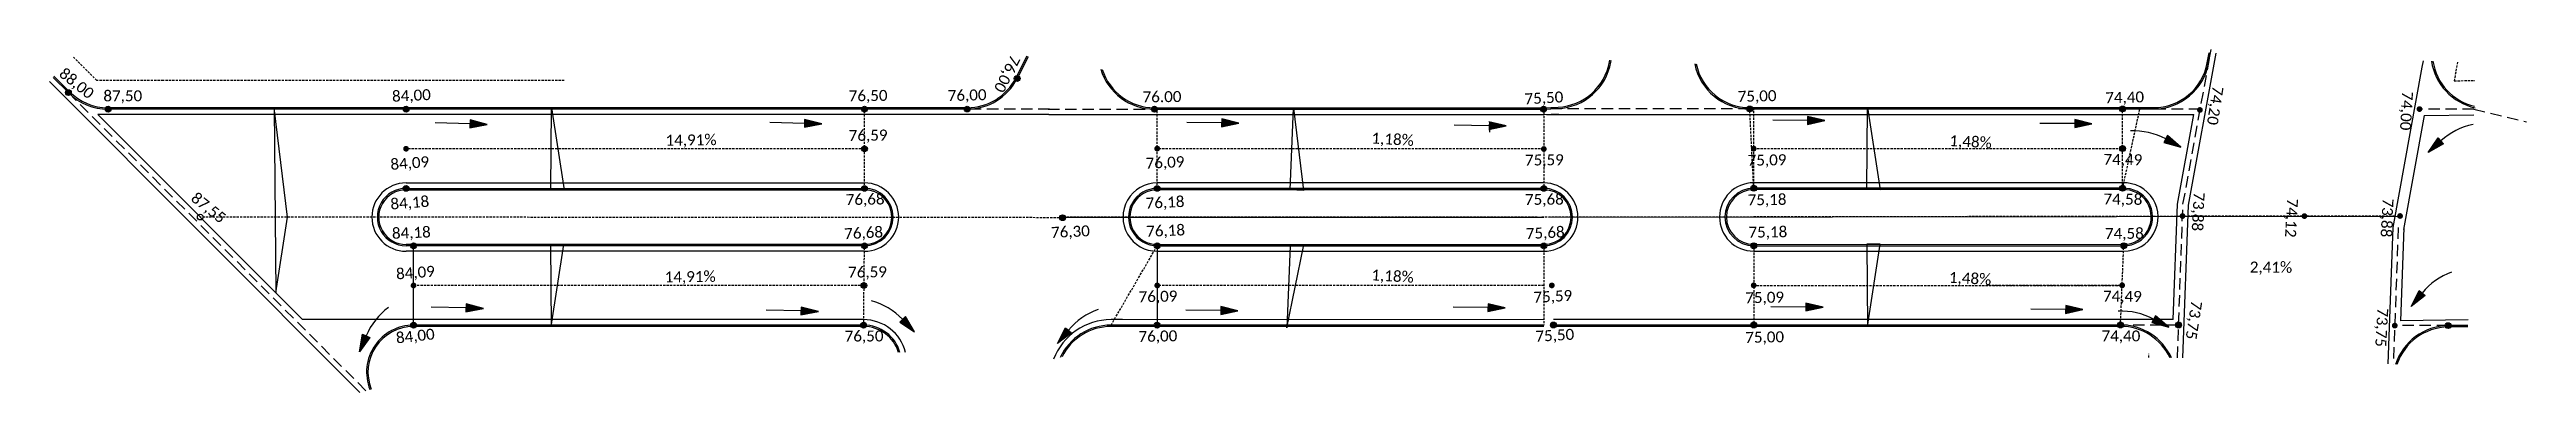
# Model space of a CAD drawing. Header units: metres. Extents: x 2615496 to 2632651, y 4927671 to 4929056.
# Drawn here: x 2628367.6 to 2628639.3, y 4928556.4 to 4928594 of the extents above; entities that cross this region are included whole.
import ezdxf

# ---------------------------------------------------------------- set-up
doc = ezdxf.new("R2010")
doc.units = ezdxf.units.M
doc.header["$MEASUREMENT"] = 0
doc.linetypes.add('HIDDEN', pattern=[0.375, 0.25, -0.125])
doc.linetypes.add('TRAZOS2', pattern=[0.375, 0.25, -0.125])
doc.layers.add('BocaCalle', color=50, linetype='HIDDEN', plot=False)
doc.layers.add('Eje Calle', color=182, linetype='HIDDEN', plot=False)
for name, color, linetype in [('CotaFCC', 6, 'Continuous'), ('Cuneta', 211, 'Continuous'), ('Escurrimiento', 160, 'Continuous'), ('GáliboS', 2, 'Continuous'), ('Manzanas', 134, 'HIDDEN'), ('Pendiente', 10, 'HIDDEN'), ('Quiebre', 212, 'Continuous'), ('Vereda', 3, 'Continuous')]:
    doc.layers.add(name, color=color, linetype=linetype)
doc.styles.get("Standard").update_dxf_attribs({"font": 'CALIBRI.TTF'})

msp = doc.modelspace()

# ---------------------------------------------------------------- texts
at = {"layer": 'CotaFCC'}
for s, rotation, p in [('88,00', 321.4983231, (2628368.51717, 4928591.19317)), ('76,00', 243.2716817, (2628473.06847, 4928593.52727)), ('87,50', 0.1485204, (2628373.48509, 4928588.35189)), ('84,00', 2.7786648, (2628405.18261, 4928588.30328)), ('76,50', 0.7788706, (2628455.26763, 4928588.35428)), ('76,00', 1.5656239, (2628466.1402, 4928588.37895)), ('76.00', 0.703637, (2628487.50799, 4928588.23425)), ('75,50', 3.3012943, (2628529.44074, 4928588.01381)), ('75,00', 1.2668238, (2628552.80741, 4928588.29167)), ('74,40', 1.48716, (2628593.1355, 4928588.14356)), ('74,20', 261.1871039, (2628604.92147, 4928590.07161)), ('74,00', 266.7987441, (2628625.69389, 4928589.45515)), ('76,59', 0.7788706, (2628455.26763, 4928584.00428)), ('84,09', 4.3056375, (2628405.02314, 4928580.83115)), ('76,09', 2.7220415, (2628487.86419, 4928580.94934)), ('75,59', 0.587749, (2628529.46069, 4928581.30669)), ('75,09', 1.0446662, (2628553.89691, 4928581.27834)), ('74,49', 359.3331959, (2628592.92402, 4928581.3927)), ('87,55', 321.4983231, (2628382.9882, 4928577.54215)), ('84,18', 4.3056375, (2628405.02314, 4928576.48115)), ('76,68', 1.2029508, (2628454.94398, 4928576.96198)), ('76,18', 2.7220415, (2628487.86573, 4928576.57553)), ('75,68', 0.587749, (2628529.45935, 4928576.98356)), ('75,18', 1.0446662, (2628553.89691, 4928576.92834)), ('74,58', 359.3331959, (2628592.92402, 4928577.0427)), ('73,88', 266.7987441, (2628602.84001, 4928578.39908)), ('74,12', 266.7987441, (2628613.07809, 4928577.7045)), ('73,88', 266.7987441, (2628623.56229, 4928577.72061)), ('84,18', 2.238879, (2628405.16755, 4928573.26766)), ('76,68', 2.9692592, (2628454.79338, 4928573.21939)), ('76,30', 2.7220415, (2628477.486, 4928573.36319)), ('76,18', 2.284674, (2628487.92076, 4928573.48951)), ('75,68', 2.9056866, (2628529.57848, 4928573.23139)), ('75,18', 0.9064449, (2628553.98223, 4928573.3848)), ('74,58', 0.2998253, (2628593.09339, 4928573.25384)), ('84,09', 4.3056375, (2628405.64444, 4928568.81345)), ('76,59', 0.7788706, (2628455.19752, 4928569.00425)), ('76,09', 1.2184339, (2628487.07467, 4928566.30848)), ('75,59', 3.0874341, (2628530.41644, 4928566.24741)), ('75,09', 1.1204513, (2628553.6345, 4928566.20118)), ('74,49', 359.3331959, (2628592.86656, 4928566.3942)), ('73,75', 261.1871039, (2628602.58289, 4928566.53379)), ('73,75', 266.7987441, (2628622.98181, 4928565.69392)), ('84,00', 6.3283041, (2628405.65554, 4928561.78775)), ('76,50', 0.2297904, (2628454.81994, 4928561.9965)), ('76,00', 1.2184339, (2628487.06533, 4928561.9491)), ('75,50', 3.3012943, (2628530.63417, 4928561.96898)), ('75,00', 1.1204513, (2628553.6345, 4928561.84968)), ('74,40', 0.0091741, (2628592.71067, 4928562.01799))]:
    msp.add_text(s, height=1.2, rotation=rotation, dxfattribs=at).set_placement(p)
at = {"layer": 'Pendiente'}
for s, rotation, p in [('14,91%%%', 0.7959888, (2628435.16906, 4928583.47891)), ('1,18%%%', 356.5994573, (2628512.5873, 4928583.73535, -0.00001)), ('1,48%%%', 356.9023767, (2628576.00383, 4928583.45486, 0)), ('14,91%%%', 0.7959888, (2628435.07607, 4928568.47891)), ('1,18%%%', 356.5994573, (2628512.57925, 4928568.72512, -0.00001)), ('2,41%%%', 359.6192911, (2628608.97842, 4928569.5754)), ('1,48%%%', 356.9023767, (2628575.94638, 4928568.45636, 0))]:
    msp.add_text(s, height=1.2, rotation=rotation, dxfattribs=at).set_placement(p)

# ---------------------------------------------------------------- hatches: boundary and pattern name
at = {"layer": 'CotaFCC'}
h = msp.add_hatch(color=256, dxfattribs=at)
edge = h.paths.add_edge_path()
edge.add_arc((2628369.64435, 4928589.3069), 0.3186, 0, 360)
h = msp.add_hatch(color=256, dxfattribs=at)
edge = h.paths.add_edge_path()
edge.add_arc((2628473.7353, 4928590.85746), 0.3186, 0, 360)
h = msp.add_hatch(color=256, dxfattribs=at)
edge = h.paths.add_edge_path()
edge.add_arc((2628373.99746, 4928587.5012), 0.3186, 0, 360)
h = msp.add_hatch(color=256, dxfattribs=at)
edge = h.paths.add_edge_path()
edge.add_arc((2628406.69227, 4928587.5012), 0.3186, 0, 360)
h = msp.add_hatch(color=256, dxfattribs=at)
edge = h.paths.add_edge_path()
edge.add_arc((2628456.99043, 4928587.5017), 0.3186, 0, 360)
h = msp.add_hatch(color=256, dxfattribs=at)
edge = h.paths.add_edge_path()
edge.add_arc((2628468.25865, 4928587.50546), 0.3186, 0, 360)
h = msp.add_hatch(color=256, dxfattribs=at)
edge = h.paths.add_edge_path()
edge.add_arc((2628488.80185, 4928587.5012), 0.3186, 0, 360)
h = msp.add_hatch(color=256, dxfattribs=at)
edge = h.paths.add_edge_path()
edge.add_arc((2628531.50064, 4928587.50058), 0.3186, 0, 360)
h = msp.add_hatch(color=256, dxfattribs=at)
edge = h.paths.add_edge_path()
edge.add_arc((2628554.11435, 4928587.51467), 0.3186, 0, 360)
h = msp.add_hatch(color=256, dxfattribs=at)
edge = h.paths.add_edge_path()
edge.add_arc((2628595.02941, 4928587.51467), 0.3186, 0, 360)
h = msp.add_hatch(color=256, dxfattribs=at)
edge = h.paths.add_edge_path()
edge.add_arc((2628603.50927, 4928587.40745), 0.3186, -96.8163092, 263.1836908)
h = msp.add_hatch(color=256, dxfattribs=at)
edge = h.paths.add_edge_path()
edge.add_arc((2628627.5944, 4928587.50824), 0.3186, -96.8163092, 263.1836908)
h = msp.add_hatch(color=256, dxfattribs=at)
edge = h.paths.add_edge_path()
edge.add_arc((2628406.69227, 4928583.1512), 0.3186, -114.6302516, 245.3697484)
h = msp.add_hatch(color=256, dxfattribs=at)
edge = h.paths.add_edge_path()
edge.add_arc((2628456.99043, 4928583.1517), 0.3186, 0, 360)
h = msp.add_hatch(color=256, dxfattribs=at)
edge = h.paths.add_edge_path()
edge.add_arc((2628489.103, 4928583.17501), 0.3186, -99.4283793, 260.5716207)
h = msp.add_hatch(color=256, dxfattribs=at)
edge = h.paths.add_edge_path()
edge.add_arc((2628531.52677, 4928583.12433), 0.3186, -99.4283793, 260.5716207)
h = msp.add_hatch(color=256, dxfattribs=at)
edge = h.paths.add_edge_path()
edge.add_arc((2628554.54865, 4928583.16467), 0.3186, -96.8163092, 263.1836908)
h = msp.add_hatch(color=256, dxfattribs=at)
edge = h.paths.add_edge_path()
edge.add_arc((2628595.02941, 4928583.16467), 0.3186, -96.8163092, 263.1836908)
h = msp.add_hatch(color=256, dxfattribs=at)
edge = h.paths.add_edge_path()
edge.add_arc((2628406.69227, 4928578.8012), 0.3186, 0, 360)
h = msp.add_hatch(color=256, dxfattribs=at)
edge = h.paths.add_edge_path()
edge.add_arc((2628456.99043, 4928578.8017), 0.3186, 0, 360)
h = msp.add_hatch(color=256, dxfattribs=at)
edge = h.paths.add_edge_path()
edge.add_arc((2628489.10454, 4928578.8012), 0.3186, 0, 360)
h = msp.add_hatch(color=256, dxfattribs=at)
edge = h.paths.add_edge_path()
edge.add_arc((2628531.52544, 4928578.8012), 0.3186, 0, 360)
h = msp.add_hatch(color=256, dxfattribs=at)
edge = h.paths.add_edge_path()
edge.add_arc((2628554.54865, 4928578.81467), 0.3186, 0, 360)
h = msp.add_hatch(color=256, dxfattribs=at)
edge = h.paths.add_edge_path()
edge.add_arc((2628595.02941, 4928578.81467), 0.3186, 0, 360)
h = msp.add_hatch(color=256, dxfattribs=at)
edge = h.paths.add_edge_path()
edge.add_arc((2628478.76033, 4928575.58887), 0.3186, -99.4283793, 260.5716207)
h = msp.add_hatch(color=256, dxfattribs=at)
edge = h.paths.add_edge_path()
edge.add_arc((2628601.59598, 4928575.76933), 0.3186, -96.8163092, 263.1836908)
h = msp.add_hatch(color=256, dxfattribs=at)
edge = h.paths.add_edge_path()
edge.add_arc((2628614.97859, 4928575.75759), 0.3186, -96.8163092, 263.1836908)
h = msp.add_hatch(color=256, dxfattribs=at)
edge = h.paths.add_edge_path()
edge.add_arc((2628625.4628, 4928575.7737), 0.3186, -96.8163092, 263.1836908)
h = msp.add_hatch(color=256, dxfattribs=at)
edge = h.paths.add_edge_path()
edge.add_arc((2628407.51386, 4928572.5012), 0.3186, 0, 360)
h = msp.add_hatch(color=256, dxfattribs=at)
edge = h.paths.add_edge_path()
edge.add_arc((2628456.98883, 4928572.5012), 0.3186, 0, 360)
h = msp.add_hatch(color=256, dxfattribs=at)
edge = h.paths.add_edge_path()
edge.add_arc((2628489.10708, 4928572.50121), 0.3186, 0, 360)
h = msp.add_hatch(color=256, dxfattribs=at)
edge = h.paths.add_edge_path()
edge.add_arc((2628531.52798, 4928572.50121), 0.3186, 0, 360)
h = msp.add_hatch(color=256, dxfattribs=at)
edge = h.paths.add_edge_path()
edge.add_arc((2628554.54865, 4928572.51467), 0.3186, 0, 360)
h = msp.add_hatch(color=256, dxfattribs=at)
edge = h.paths.add_edge_path()
edge.add_arc((2628595.1489, 4928572.51767), 0.3186, 0, 360)
h = msp.add_hatch(color=256, dxfattribs=at)
edge = h.paths.add_edge_path()
edge.add_arc((2628407.51386, 4928568.1512), 0.3186, -114.6302516, 245.3697484)
h = msp.add_hatch(color=256, dxfattribs=at)
edge = h.paths.add_edge_path()
edge.add_arc((2628456.92031, 4928568.15167), 0.3186, 0, 360)
h = msp.add_hatch(color=256, dxfattribs=at)
edge = h.paths.add_edge_path()
edge.add_arc((2628489.10613, 4928568.15036), 0.3186, -99.4283793, 260.5716207)
h = msp.add_hatch(color=256, dxfattribs=at)
edge = h.paths.add_edge_path()
edge.add_arc((2628532.39542, 4928568.16103), 0.3186, -96.8163092, 263.1836908)
h = msp.add_hatch(color=256, dxfattribs=at)
edge = h.paths.add_edge_path()
edge.add_arc((2628554.54865, 4928568.16617), 0.3186, -96.8163092, 263.1836908)
h = msp.add_hatch(color=256, dxfattribs=at)
edge = h.paths.add_edge_path()
edge.add_arc((2628594.97195, 4928568.16617), 0.3186, -96.8163092, 263.1836908)
h = msp.add_hatch(color=256, dxfattribs=at)
edge = h.paths.add_edge_path()
edge.add_arc((2628407.51386, 4928563.8012), 0.3186, 0, 360)
h = msp.add_hatch(color=256, dxfattribs=at)
edge = h.paths.add_edge_path()
edge.add_arc((2628456.89734, 4928563.8012), 0.3186, 0, 360)
h = msp.add_hatch(color=256, dxfattribs=at)
edge = h.paths.add_edge_path()
edge.add_arc((2628489.0968, 4928563.79097), 0.3186, 0, 360)
h = msp.add_hatch(color=256, dxfattribs=at)
edge = h.paths.add_edge_path()
edge.add_arc((2628532.57092, 4928563.81452), 0.3186, 0, 360)
h = msp.add_hatch(color=256, dxfattribs=at)
edge = h.paths.add_edge_path()
edge.add_arc((2628554.54865, 4928563.81467), 0.3186, 0, 360)
h = msp.add_hatch(color=256, dxfattribs=at)
edge = h.paths.add_edge_path()
edge.add_arc((2628594.79501, 4928563.81467), 0.3186, 0, 360)
h = msp.add_hatch(color=256, dxfattribs=at)
edge = h.paths.add_edge_path()
edge.add_arc((2628601.1707, 4928563.86964), 0.3186, -96.8163092, 263.1836908)
h = msp.add_hatch(color=256, dxfattribs=at)
edge = h.paths.add_edge_path()
edge.add_arc((2628624.88232, 4928563.74701), 0.3186, -96.8163092, 263.1836908)
h = msp.add_hatch(color=256, dxfattribs=at)
edge = h.paths.add_edge_path()
edge.add_arc((2628630.73219, 4928563.74701), 0.3186, 0, 360)
at = {"layer": 'Escurrimiento'}
for points in [[(2628413.70162, 4928585.45172), (2628413.72338, 4928586.3126), (2628415.60543, 4928585.82465)], [(2628450.40442, 4928585.50914), (2628450.42618, 4928586.37002), (2628452.30824, 4928585.88207)], [(2628496.1759, 4928585.56932), (2628496.18538, 4928586.43043), (2628498.0742, 4928585.96937)], [(2628525.48498, 4928585.25022), (2628525.49446, 4928586.11132), (2628527.38328, 4928585.65027)], [(2628560.46356, 4928585.83084), (2628560.46849, 4928586.69198), (2628562.35972, 4928586.24091)], [(2628589.76554, 4928585.48241), (2628589.77047, 4928586.34355), (2628591.6617, 4928585.89249)], [(2628601.4241, 4928583.33525), (2628599.95564, 4928584.60301), (2628599.54772, 4928583.84459)], [(2628628.53381, 4928582.74898), (2628629.64974, 4928584.33589), (2628630.2299, 4928583.6995)], [(2628626.68853, 4928565.85923), (2628627.55572, 4928567.59462), (2628628.22418, 4928567.0517)], [(2628413.26776, 4928565.26092), (2628413.28952, 4928566.1218), (2628415.17158, 4928565.63384)], [(2628450.0239, 4928564.92676), (2628450.04567, 4928565.78764), (2628451.92772, 4928565.29969)], [(2628462.48627, 4928563.08042), (2628461.47605, 4928564.73663), (2628460.85567, 4928564.13937)], [(2628496.07146, 4928564.97311), (2628496.08094, 4928565.83422), (2628497.96976, 4928565.37316)], [(2628525.39243, 4928565.28933), (2628525.40191, 4928566.15044), (2628527.29073, 4928565.68938)], [(2628560.25854, 4928565.35191), (2628560.26347, 4928566.21305), (2628562.1547, 4928565.76199)], [(2628588.77755, 4928565.08836), (2628588.78248, 4928565.94951), (2628590.67371, 4928565.49844)], [(2628600.09649, 4928563.56688), (2628598.62803, 4928564.83464), (2628598.22011, 4928564.07622)], [(2628401.57225, 4928560.88222), (2628401.9171, 4928562.79132), (2628402.71113, 4928562.45802)], [(2628478.17206, 4928561.78676), (2628479.04758, 4928563.51796), (2628479.71342, 4928562.97184)]]:
    msp.add_hatch(color=256, dxfattribs=at).paths.add_polyline_path(points)

# ---------------------------------------------------------------- linework, layer by layer
at = {"layer": 'BocaCalle'}
for p, q in [((2628456.99033, 4928578.8012), (2628456.99033, 4928587.5012)), ((2628489.10708, 4928578.8012), (2628489.10708, 4928587.5012)), ((2628531.52798, 4928587.5012), (2628531.52544, 4928578.8012)), ((2628554.54865, 4928578.81467), (2628554.11435, 4928587.51467)), ((2628554.54865, 4928578.81467), (2628554.54865, 4928587.51467)), ((2628595.02941, 4928578.81467), (2628596.91897, 4928587.51467)), ((2628595.02941, 4928578.81467), (2628595.02941, 4928587.51467)), ((2628456.89734, 4928563.8012), (2628456.9904, 4928572.6512)), ((2628484.0401, 4928563.80148), (2628489.10563, 4928572.5012)), ((2628531.52408, 4928572.50121), (2628531.52215, 4928563.79097)), ((2628554.54865, 4928572.51467), (2628554.54865, 4928563.81467)), ((2628594.79501, 4928563.81467), (2628595.1489, 4928572.51767))]:
    msp.add_line(p, q, dxfattribs=at)
at = {"layer": 'CotaFCC'}
for centre in [(2628369.64435, 4928589.3069), (2628473.7353, 4928590.85746), (2628373.99746, 4928587.5012), (2628406.69227, 4928587.5012), (2628456.99043, 4928587.5017), (2628468.25865, 4928587.50546), (2628488.80185, 4928587.5012), (2628531.50064, 4928587.50058), (2628554.11435, 4928587.51467), (2628595.02941, 4928587.51467), (2628456.99043, 4928583.1517), (2628595.02941, 4928583.16467), (2628406.69227, 4928578.8012), (2628456.99043, 4928578.8017), (2628489.10454, 4928578.8012), (2628531.52544, 4928578.8012), (2628554.54865, 4928578.81467), (2628595.02941, 4928578.81467), (2628384.11538, 4928575.65588), (2628478.72481, 4928575.58887), (2628407.51386, 4928572.5012), (2628456.98883, 4928572.5012), (2628489.10708, 4928572.50121), (2628531.52798, 4928572.50121), (2628554.54865, 4928572.51467), (2628595.1489, 4928572.51767), (2628456.92031, 4928568.15167), (2628407.51386, 4928563.8012), (2628456.89734, 4928563.8012), (2628489.0968, 4928563.79097), (2628532.57092, 4928563.81452), (2628554.54865, 4928563.81467), (2628594.79501, 4928563.81467), (2628601.16873, 4928563.81467), (2628630.73219, 4928563.74701)]:
    msp.add_circle(centre, 0.3186, dxfattribs=at)
at = {"layer": 'Cuneta'}
for p, q in [((2628602.23844, 4928576.94672), (2628605.2737, 4928593.65592)), ((2628627.85883, 4928592.09757), (2628624.66614, 4928574.52169)), ((2628627.98767, 4928592.80682), (2628627.85883, 4928592.09757)), ((2628401.62378, 4928556.41317), (2628367.57748, 4928590.52858)), ((2628395.34727, 4928564.4012), (2628372.89285, 4928586.9012)), ((2628380.05247, 4928586.9012), (2628372.89285, 4928586.9012)), ((2628424.04624, 4928586.9012), (2628380.05247, 4928586.9012)), ((2628477.22279, 4928586.9012), (2628424.04624, 4928586.9012)), ((2628477.22279, 4928586.9012), (2628472.38798, 4928586.9012)), ((2628477.22279, 4928586.9012), (2628480.48702, 4928586.9012)), ((2628477.22279, 4928586.9012), (2628531.52798, 4928586.9012)), ((2628488.80185, 4928586.9012), (2628489.10637, 4928586.9012)), ((2628531.52798, 4928586.9012), (2628533.11688, 4928586.97369)), ((2628531.82325, 4928586.91467), (2628596.91897, 4928586.91467)), ((2628554.11435, 4928586.91467), (2628554.54865, 4928586.91467)), ((2628596.91897, 4928586.91467), (2628602.8295, 4928586.91467)), ((2628601.0423, 4928577.07606), (2628602.8295, 4928586.91467)), ((2628628.11864, 4928586.81368), (2628625.84682, 4928574.30722)), ((2628628.11864, 4928586.81368), (2628633.55075, 4928586.88736)), ((2628406.69227, 4928579.4012), (2628424.04624, 4928579.4012)), ((2628424.04624, 4928579.4012), (2628456.99033, 4928579.4012)), ((2628531.52587, 4928579.4012), (2628489.10708, 4928579.4012)), ((2628595.01697, 4928579.41467), (2628554.54865, 4928579.41467)), ((2628600.58979, 4928564.41467), (2628601.0423, 4928577.07606)), ((2628601.63998, 4928560.20132), (2628602.23844, 4928576.94672)), ((2628624.66614, 4928574.52169), (2628624.13109, 4928559.55086)), ((2628625.86537, 4928574.47883), (2628625.50074, 4928564.27611)), ((2628456.99026, 4928571.9012), (2628406.69227, 4928571.9012)), ((2628489.10716, 4928571.9012), (2628531.52439, 4928571.90121)), ((2628554.54865, 4928571.91467), (2628595.14737, 4928571.91767)), ((2628456.89734, 4928564.4012), (2628395.34727, 4928564.4012)), ((2628485.29345, 4928564.4012), (2628484.04023, 4928564.40148)), ((2628531.51783, 4928564.39097), (2628485.29345, 4928564.4012)), ((2628594.81941, 4928564.41467), (2628532.57772, 4928564.41467)), ((2628600.58979, 4928564.41467), (2628594.81941, 4928564.41467)), ((2628632.92404, 4928564.37679), (2628625.50074, 4928564.27611))]:
    msp.add_line(p, q, dxfattribs=at)
for centre, radius, start, end in [((2628406.69227, 4928575.6512), 3.75, 90, 270), ((2628456.99026, 4928575.6512), 3.75, 269.9999666, 89.999034), ((2628489.10629, 4928575.6512), 3.75, 89.9878706, 270.013395), ((2628531.52068, 4928575.6512), 3.75, 270.0567378, 89.9205913), ((2628554.54869, 4928575.66467), 3.75, 90.0005877, 269.9993921), ((2628595.16586, 4928575.66763), 3.75, 269.7175135, 92.275521), ((2628456.89734, 4928559.6512), 4.75, 14.1325818, 90), ((2628484.03874, 4928557.65148), 6.75, 89.9873235, 159.1078096)]:
    msp.add_arc(centre, radius, start, end, dxfattribs=at)
at = {"layer": 'Eje Calle'}
for p, q in [((2628424.04624, 4928583.1512), (2628406.69227, 4928583.1512)), ((2628456.99033, 4928583.1512), (2628424.04624, 4928583.1512)), ((2628531.52798, 4928583.1512), (2628489.10637, 4928583.1512)), ((2628554.54865, 4928583.16467), (2628595.02941, 4928583.16467)), ((2628478.72481, 4928575.58887), (2628384.12005, 4928575.65121)), ((2628530.79818, 4928575.65053), (2628478.72481, 4928575.65137)), ((2628624.8934, 4928575.77276), (2628531.31167, 4928575.62896)), ((2628456.89734, 4928568.1512), (2628407.51386, 4928568.1512)), ((2628531.51866, 4928568.14097), (2628489.10613, 4928568.15036)), ((2628554.4912, 4928568.16617), (2628594.97195, 4928568.16617)), ((2628594.79501, 4928568.16467), (2628580.04247, 4928568.16467))]:
    msp.add_line(p, q, dxfattribs=at)
msp.add_arc((2628456.89734, 4928559.6512), 8.5, 89.6916725, 90, dxfattribs=at)
at = {"layer": 'Escurrimiento', "linetype": 'TRAZOS2', "ltscale": 5}
for p, q in [((2628601.6481, 4928577.05396), (2628604.66799, 4928593.67857)), ((2628402.275, 4928556.61002), (2628369.64435, 4928589.3069)), ((2628477.30285, 4928587.5012), (2628468.57722, 4928587.5012)), ((2628477.14272, 4928587.5012), (2628488.48325, 4928587.5012)), ((2628554.11422, 4928587.51467), (2628531.86054, 4928587.51467)), ((2628603.53094, 4928587.48189), (2628595.38931, 4928587.51467)), ((2628633.56804, 4928587.50824), (2628627.63499, 4928587.50824)), ((2628633.56804, 4928587.50824), (2628639.33394, 4928586.10984)), ((2628601.03976, 4928560.20606), (2628601.63883, 4928576.96815)), ((2628625.26576, 4928574.50026), (2628624.72997, 4928559.50876)), ((2628601.16873, 4928563.81467), (2628595.16359, 4928563.81467)), ((2628630.73219, 4928563.74701), (2628624.72705, 4928563.74701))]:
    msp.add_line(p, q, dxfattribs=at)
at = {"layer": 'Escurrimiento'}
for p, q in [((2628413.7125, 4928585.88216, 0.00007), (2628409.89815, 4928585.9786, 0.00007)), ((2628413.72338, 4928586.3126, 0.00007), (2628413.70162, 4928585.45172, 0.00007)), ((2628415.60543, 4928585.82465, 0.00007), (2628413.72338, 4928586.3126, 0.00007)), ((2628450.4153, 4928585.93958, 0.00007), (2628446.60095, 4928586.03602, 0.00007)), ((2628450.42618, 4928586.37002, 0.00007), (2628450.40442, 4928585.50914, 0.00007)), ((2628452.30824, 4928585.88207, 0.00007), (2628450.42618, 4928586.37002, 0.00007)), ((2628496.18064, 4928585.99988, 79.00004), (2628492.3653, 4928586.0419, 79.00004)), ((2628496.18538, 4928586.43043, 79.00004), (2628496.1759, 4928585.56932, 79.00004)), ((2628496.1759, 4928585.56932, 79.00004), (2628498.0742, 4928585.96937, 79.00004)), ((2628498.0742, 4928585.96937, 79.00004), (2628496.18538, 4928586.43043, 79.00004)), ((2628527.38328, 4928585.65027, 0.00004), (2628525.49446, 4928586.11132, 0.00004)), ((2628560.46602, 4928586.26141, 0.00004), (2628556.65051, 4928586.28325, 0.00004)), ((2628560.46849, 4928586.69198, 0.00004), (2628560.46356, 4928585.83084, 0.00004)), ((2628560.46356, 4928585.83084, 0.00004), (2628562.35972, 4928586.24091, 0.00004)), ((2628562.35972, 4928586.24091, 0.00004), (2628560.46849, 4928586.69198, 0.00004)), ((2628589.77047, 4928586.34355, 0.00005), (2628589.76554, 4928585.48241, 0.00005)), ((2628591.6617, 4928585.89249, 0.00005), (2628589.77047, 4928586.34355, 0.00005)), ((2628413.70162, 4928585.45172, 0.00007), (2628415.60543, 4928585.82465, 0.00007)), ((2628450.40442, 4928585.50914, 0.00007), (2628452.30824, 4928585.88207, 0.00007)), ((2628525.48972, 4928585.68077, 0.00004), (2628521.67438, 4928585.72279, 0.00004)), ((2628525.48498, 4928585.25022, 0.00004), (2628527.38328, 4928585.65027, 0.00004)), ((2628525.53673, 4928585.83718, 0.00004), (2628525.5665, 4928584.97654, 0.00004)), ((2628589.768, 4928585.91298, 0.00005), (2628585.95249, 4928585.93483, 0.00005)), ((2628589.76554, 4928585.48241, 0.00005), (2628591.6617, 4928585.89249, 0.00005)), ((2628599.95564, 4928584.60301), (2628599.54772, 4928583.84459)), ((2628599.54772, 4928583.84459), (2628601.4241, 4928583.33525)), ((2628601.4241, 4928583.33525), (2628599.95564, 4928584.60301)), ((2628628.53381, 4928582.74898), (2628629.64974, 4928584.33589)), ((2628630.2299, 4928583.6995), (2628628.53381, 4928582.74898)), ((2628629.64974, 4928584.33589), (2628630.2299, 4928583.6995)), ((2628626.68853, 4928565.85923), (2628627.55572, 4928567.59462)), ((2628628.22418, 4928567.0517), (2628626.68853, 4928565.85923)), ((2628627.55572, 4928567.59462), (2628628.22418, 4928567.0517)), ((2628413.27864, 4928565.69136, 0.00007), (2628409.46429, 4928565.7878, 0.00007)), ((2628413.28952, 4928566.1218, 0.00007), (2628413.26776, 4928565.26092, 0.00007)), ((2628413.26776, 4928565.26092, 0.00007), (2628415.17158, 4928565.63384, 0.00007)), ((2628415.17158, 4928565.63384, 0.00007), (2628413.28952, 4928566.1218, 0.00007)), ((2628450.03478, 4928565.3572, 0.00007), (2628446.22043, 4928565.45364, 0.00007)), ((2628450.04567, 4928565.78764, 0.00007), (2628450.0239, 4928564.92676, 0.00007)), ((2628450.0239, 4928564.92676, 0.00007), (2628451.92772, 4928565.29969, 0.00007)), ((2628451.92772, 4928565.29969, 0.00007), (2628450.04567, 4928565.78764, 0.00007)), ((2628461.47605, 4928564.73663), (2628460.85567, 4928564.13937)), ((2628462.48627, 4928563.08042), (2628461.47605, 4928564.73663)), ((2628496.0762, 4928565.40366, 79.00004), (2628492.26086, 4928565.44569, 79.00004)), ((2628496.08094, 4928565.83422, 79.00004), (2628496.07146, 4928564.97311, 79.00004)), ((2628496.07146, 4928564.97311, 79.00004), (2628497.96976, 4928565.37316, 79.00004)), ((2628497.96976, 4928565.37316, 79.00004), (2628496.08094, 4928565.83422, 79.00004)), ((2628525.39717, 4928565.71989, 0.00004), (2628521.58183, 4928565.76191, 0.00004)), ((2628525.40191, 4928566.15044, 0.00004), (2628525.39243, 4928565.28933, 0.00004)), ((2628525.39243, 4928565.28933, 0.00004), (2628527.29073, 4928565.68938, 0.00004)), ((2628527.29073, 4928565.68938, 0.00004), (2628525.40191, 4928566.15044, 0.00004)), ((2628560.26101, 4928565.78248, 0.00004), (2628556.44549, 4928565.80433, 0.00004)), ((2628560.26347, 4928566.21305, 0.00004), (2628560.25854, 4928565.35191, 0.00004)), ((2628560.25854, 4928565.35191, 0.00004), (2628562.1547, 4928565.76199, 0.00004)), ((2628562.1547, 4928565.76199, 0.00004), (2628560.26347, 4928566.21305, 0.00004)), ((2628588.78002, 4928565.51893, 0.00005), (2628584.96451, 4928565.54078, 0.00005)), ((2628588.78248, 4928565.94951, 0.00005), (2628588.77755, 4928565.08836, 0.00005)), ((2628588.77755, 4928565.08836, 0.00005), (2628590.67371, 4928565.49844, 0.00005)), ((2628590.67371, 4928565.49844, 0.00005), (2628588.78248, 4928565.94951, 0.00005)), ((2628598.62803, 4928564.83464), (2628598.22011, 4928564.07622)), ((2628600.09649, 4928563.56688), (2628598.62803, 4928564.83464)), ((2628401.57225, 4928560.88222), (2628401.9171, 4928562.79132)), ((2628402.71113, 4928562.45802), (2628401.57225, 4928560.88222)), ((2628401.9171, 4928562.79132), (2628402.71113, 4928562.45802)), ((2628460.85567, 4928564.13937), (2628462.48627, 4928563.08042)), ((2628478.17206, 4928561.78676), (2628479.04758, 4928563.51796)), ((2628479.71342, 4928562.97184), (2628478.17206, 4928561.78676)), ((2628479.04758, 4928563.51796), (2628479.71342, 4928562.97184)), ((2628598.22011, 4928564.07622), (2628600.09649, 4928563.56688))]:
    msp.add_line(p, q, dxfattribs=at)
for centre, start, end in [((2628596.22489, 4928577.66146), 61.7451024, 92.6325662), ((2628634.95711, 4928578.51049), 101.4473921, 132.3348559), ((2628633.67136, 4928562.62446), 110.0108753, 140.8983391), ((2628409.18255, 4928559.73901), 126.3236002, 157.2110641), ((2628455.80056, 4928559.26924), 43.9311599, 74.8186238), ((2628485.13927, 4928558.51848), 109.7356265, 140.6230903), ((2628594.89728, 4928557.8931), 61.7451024, 92.6325662)]:
    msp.add_arc(centre, 7.45, start, end, dxfattribs=at)
at = {"layer": 'GáliboS'}
for p, q in [((2628392.22713, 4928587.6512), (2628392.39381, 4928567.36066)), ((2628393.68647, 4928575.65121), (2628392.22713, 4928587.6512)), ((2628422.58783, 4928578.64757), (2628422.66086, 4928587.64727)), ((2628422.66086, 4928587.64727), (2628424.04719, 4928578.63574)), ((2628503.69323, 4928578.62812), (2628504.05605, 4928587.62081)), ((2628504.05605, 4928587.62081), (2628505.15145, 4928578.5693)), ((2628566.97897, 4928578.66467), (2628567.02644, 4928587.66454)), ((2628567.02644, 4928587.66454), (2628568.43835, 4928578.65698)), ((2628424.04719, 4928578.63574), (2628422.58783, 4928578.64757)), ((2628505.15145, 4928578.5693), (2628503.69323, 4928578.62812)), ((2628568.43835, 4928578.65698), (2628566.97897, 4928578.66467)), ((2628392.39381, 4928567.36066), (2628393.68647, 4928575.65121)), ((2628423.99688, 4928572.66318), (2628422.53753, 4928572.6512)), ((2628422.53753, 4928572.6512), (2628422.61146, 4928563.6515)), ((2628422.61146, 4928563.6515), (2628423.99688, 4928572.66318)), ((2628503.69323, 4928572.50434), (2628503.3305, 4928563.51166)), ((2628503.3305, 4928563.51166), (2628505.15145, 4928572.44552)), ((2628505.15145, 4928572.44552), (2628503.69323, 4928572.50434)), ((2628568.43946, 4928572.67328), (2628566.98008, 4928572.66559)), ((2628566.98008, 4928572.66559), (2628567.02755, 4928563.66571)), ((2628567.02755, 4928563.66571), (2628568.43946, 4928572.67328))]:
    msp.add_line(p, q, dxfattribs=at)
at = {"layer": 'Manzanas'}
for p, q in [((2628372.75304, 4928590.6512), (2628370.19463, 4928593.2148)), ((2628631.77333, 4928592.66531), (2628631.39971, 4928590.60853)), ((2628380.05247, 4928590.6512), (2628372.75304, 4928590.6512)), ((2628424.04624, 4928590.6512), (2628380.05247, 4928590.6512)), ((2628631.39971, 4928590.60853), (2628633.6552, 4928590.63912)), ((2628597.88864, 4928560.23095), (2628597.90414, 4928560.66467))]:
    msp.add_line(p, q, dxfattribs=at)
at = {"layer": 'Quiebre'}
for p, q in [((2628407.51386, 4928563.8012), (2628407.51386, 4928572.5012)), ((2628489.1071, 4928572.5012), (2628489.10517, 4928563.80036))]:
    msp.add_line(p, q, dxfattribs=at)
at = {"layer": 'Vereda'}
for p, q in [((2628474.81441, 4928593.29906), (2628473.5997, 4928590.92144)), ((2628474.95819, 4928593.25078), (2628473.73328, 4928590.8532)), ((2628538.72084, 4928592.69039), (2628538.74997, 4928592.85817)), ((2628538.86863, 4928592.66473), (2628538.9011, 4928592.85174)), ((2628604.31822, 4928592.59231), (2628604.51657, 4928593.68423)), ((2628604.4658, 4928592.5655), (2628604.73315, 4928594.03728)), ((2628369.64435, 4928589.3069), (2628367.97293, 4928590.98172)), ((2628369.75052, 4928589.41286), (2628368.06692, 4928591.09988)), ((2628380.05247, 4928587.6512), (2628373.99746, 4928587.6512)), ((2628380.05247, 4928587.5012), (2628373.99746, 4928587.5012)), ((2628424.04624, 4928587.6512), (2628380.05247, 4928587.6512)), ((2628424.04624, 4928587.5012), (2628380.05247, 4928587.5012)), ((2628468.25662, 4928587.6512), (2628424.04624, 4928587.6512)), ((2628468.25662, 4928587.5012), (2628424.04624, 4928587.5012)), ((2628488.80185, 4928587.6512), (2628489.10637, 4928587.6512)), ((2628488.80185, 4928587.5012), (2628489.10637, 4928587.5012)), ((2628489.10637, 4928587.6512), (2628531.52798, 4928587.6512)), ((2628489.10637, 4928587.5012), (2628531.52798, 4928587.5012)), ((2628531.4938, 4928587.65042), (2628533.0827, 4928587.72291)), ((2628531.50064, 4928587.50058), (2628533.08954, 4928587.57306)), ((2628554.11435, 4928587.66467), (2628554.54865, 4928587.66467)), ((2628554.11435, 4928587.51467), (2628554.54865, 4928587.51467)), ((2628554.54865, 4928587.66467), (2628596.91897, 4928587.66467)), ((2628554.54865, 4928587.51467), (2628596.91897, 4928587.51467)), ((2628596.91897, 4928587.66467), (2628598.41483, 4928587.66467)), ((2628596.91897, 4928587.51467), (2628598.41483, 4928587.51467)), ((2628406.69227, 4928578.8012), (2628424.04624, 4928578.8012)), ((2628406.69227, 4928578.6512), (2628424.04624, 4928578.6512)), ((2628424.04624, 4928578.8012), (2628456.99033, 4928578.8012)), ((2628424.04624, 4928578.6512), (2628456.99033, 4928578.6512)), ((2628531.52544, 4928578.8012), (2628489.10708, 4928578.8012)), ((2628531.52532, 4928578.6512), (2628489.10708, 4928578.6512)), ((2628595.02941, 4928578.81467), (2628554.54865, 4928578.81467)), ((2628595.0327, 4928578.66467), (2628554.54865, 4928578.66467)), ((2628478.72481, 4928575.65137), (2628531.52068, 4928575.6512)), ((2628532.03338, 4928575.66256), (2628625.50339, 4928575.7737)), ((2628456.9904, 4928572.6512), (2628406.69227, 4928572.6512)), ((2628456.99026, 4928572.5012), (2628406.69227, 4928572.5012)), ((2628489.10567, 4928572.6512), (2628531.524, 4928572.65121)), ((2628489.1071, 4928572.5012), (2628531.52408, 4928572.50121)), ((2628554.54865, 4928572.66467), (2628595.18287, 4928572.66768)), ((2628554.54865, 4928572.51467), (2628595.1489, 4928572.51767)), ((2628456.89734, 4928563.8012), (2628407.51386, 4928563.8012)), ((2628456.89734, 4928563.6512), (2628407.51386, 4928563.6512)), ((2628485.29328, 4928563.6512), (2628484.04007, 4928563.65148)), ((2628485.29331, 4928563.8012), (2628484.0401, 4928563.80148)), ((2628531.51766, 4928563.64097), (2628485.29328, 4928563.6512)), ((2628531.5177, 4928563.79097), (2628485.29331, 4928563.8012)), ((2628594.79501, 4928563.81467), (2628532.57772, 4928563.81467)), ((2628594.79501, 4928563.66467), (2628532.57772, 4928563.66467)), ((2628632.90733, 4928563.77651), (2628630.73219, 4928563.74701)), ((2628632.90315, 4928563.62644), (2628630.73423, 4928563.59702))]:
    msp.add_line(p, q, dxfattribs=at)
for centre, radius, start, end in [((2628488.80185, 4928593.6512), 6.15, 196.7917866, 270), ((2628488.80185, 4928593.6512), 6, 197.3183455, 270), ((2628532.80926, 4928593.71667), 6, 272.6120701, 350.1512831), ((2628532.80926, 4928593.71667), 6.15, 272.6120701, 350.151283), ((2628554.11435, 4928593.66467), 6.15, 191.2809573, 270), ((2628554.11435, 4928593.66467), 6, 191.6307694, 270), ((2628598.41483, 4928593.66467), 6, 270, 349.7043862), ((2628598.41483, 4928593.66467), 6.15, 270, 349.7043862), ((2628635.00269, 4928593.65767), 6.15, 188.2791777, 257.7855893), ((2628635.00269, 4928593.65767), 6, 188.5427012, 256.8041214), ((2628373.99746, 4928593.6512), 6.15, 224.9419119, 270.0000001), ((2628373.99746, 4928593.6512), 6, 224.941912, 270.0000001), ((2628468.25662, 4928593.6512), 6, 270, 332.9376947), ((2628468.25662, 4928593.6512), 6.15, 270, 332.9376947), ((2628406.69227, 4928575.6512), 3.15, 90, 270.0000001), ((2628406.69227, 4928575.6512), 3, 90, 270.0000001), ((2628456.99026, 4928575.6512), 3.15, 270.000034, 89.9987697), ((2628456.99033, 4928575.6512), 3, 269.9989043, 90), ((2628489.10636, 4928575.6512), 3.15, 89.9868071, 270.0134718), ((2628489.10637, 4928575.6512), 3, 89.9864822, 270.0135284), ((2628531.52068, 4928575.6512), 3, 270.0634307, 89.9112215), ((2628531.52068, 4928575.6512), 3.15, 270.061904, 89.9133594), ((2628554.54866, 4928575.66467), 3.15, 90.0001264, 269.9998737), ((2628554.54865, 4928575.66467), 3, 90.0000001, 270), ((2628595.16586, 4928575.66763), 3.15, 269.6913959, 92.4828281), ((2628595.16586, 4928575.66763), 3, 269.6836712, 92.5441515), ((2628407.51378, 4928558.6512), 5.15, 89.9991251, 201.6980871), ((2628407.51378, 4928558.6512), 5, 89.9991122, 201.8448168), ((2628456.89734, 4928559.6512), 4.15, 16.1766709, 90), ((2628456.89734, 4928559.6512), 4, 16.7873882, 90), ((2628484.03874, 4928557.65148), 6.15, 89.9873235, 154.8627546), ((2628484.03874, 4928557.65148), 6, 89.9873235, 153.6202645), ((2628594.79501, 4928557.66467), 6.15, 24.4604491, 90), ((2628594.79501, 4928557.66467), 6, 25.1275553, 90), ((2628630.81559, 4928557.59757), 6.15, 90.7770325, 162.0564921), ((2628630.81559, 4928557.59757), 6, 90.7770325, 161.7011444)]:
    msp.add_arc(centre, radius, start, end, dxfattribs=at)

msp.set_redraw_order([(e.dxf.handle, doc.entitydb.next_handle()) for e in msp.query("TEXT MTEXT ATTDEF DIMENSION ARC_DIMENSION")])  # texts and dimensions are drawn at this point

doc.saveas('drawing.dxf')
